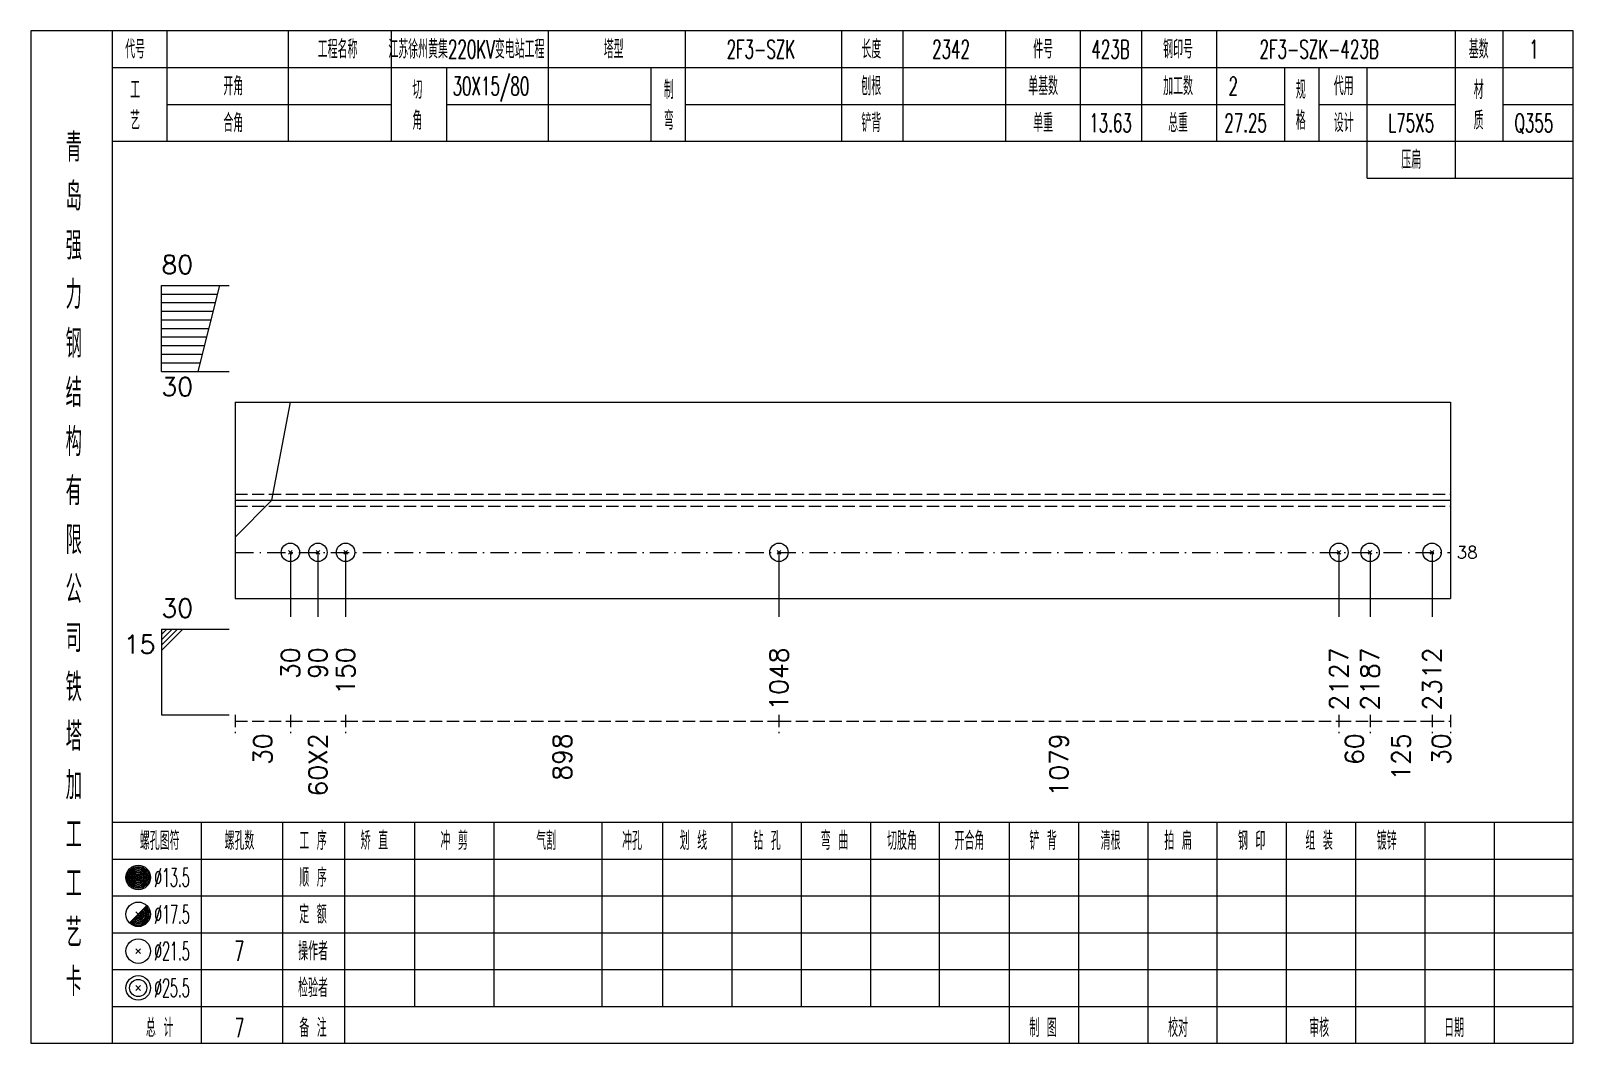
# Model space of a CAD drawing. Extents: x 0 to 4623, y -1159 to 4890.
# Drawn here: x 0 to 251.4, y 2700 to 2865 of the extents above; entities that cross this region are included whole.
import ezdxf
from ezdxf.enums import TextEntityAlignment as Align

# ---------------------------------------------------------------- set-up
doc = ezdxf.new("R2010")
doc.units = 0
doc.header["$MEASUREMENT"] = 0
doc.linetypes.add('一点画线', pattern=[5.2, 3, -1, 0.2, -1])
doc.linetypes.add('虚线', pattern=[2.75, 2, -0.75])
doc.layers.get('0').update_dxf_attribs({"linetype": 'CONTINUOUS', "lineweight": 25})
for name, color, linetype, lineweight in [('1', 7, 'CONTINUOUS', 25), ('4', 7, 'CONTINUOUS', 25), ('5', 7, 'CONTINUOUS', 25)]:
    doc.layers.add(name, color=color, linetype=linetype, lineweight=lineweight)
doc.styles.get("Standard").update_dxf_attribs({"font": 'simplex.shx', "width": 0.7, "height": 3, "bigfont": 'gbhzfs.shx'})

msp = doc.modelspace()

# ---------------------------------------------------------------- texts
at = {"color": 7, "linetype": 'Continuous', "lineweight": 13}
for s, p in [('80', (21.3, 2824.5)), ('30', (21.3, 2768.5))]:
    msp.add_text(s, height=3, dxfattribs=at).set_placement(p, align=Align.BOTTOM_LEFT)
msp.add_text('30', height=3, dxfattribs=at).set_placement((21.3, 2808.5), align=Align.TOP_LEFT)
msp.add_text('38', height=2, dxfattribs=at).set_placement((232.4, 2780), align=Align.MIDDLE_LEFT)
msp.add_text('15', height=3, dxfattribs=at).set_placement((20.3, 2766.5), align=Align.TOP_RIGHT)
at = {"color": 8, "linetype": 'Continuous', "lineweight": 9}
for s, p in [('30', (37.8, 2750.5)), ('60X2', (46.8, 2750.5)), ('898', (86.623, 2750.5)), ('1079', (167.58, 2750.5)), ('60', (215.752, 2750.5)), ('125', (223.345, 2750.5)), ('30', (229.9, 2750.5))]:
    msp.add_text(s, height=3, rotation=90, dxfattribs=at).set_placement(p, align=Align.MIDDLE_RIGHT)
at = {"layer": '1', "color": 7, "linetype": 'Continuous', "lineweight": 13}
for s, p in [('30', (42.3, 2764.5)), ('90', (46.8, 2764.5)), ('150', (51.3, 2764.5)), ('1048', (121.946, 2764.5)), ('2127', (213.214, 2764.5)), ('2187', (218.289, 2764.5)), ('2312', (228.4, 2764.5))]:
    msp.add_text(s, height=3, rotation=90, dxfattribs=at).set_placement(p, align=Align.MIDDLE_RIGHT)
at = {"layer": '4', "color": 1, "linetype": 'Continuous', "lineweight": 13}
for s, height, width, p in [('代号', 3, 0.6, (17, 2862)), ('工程名称', 3, 0.6, (50, 2862)), ('江苏徐州黄集220KV变电站工程', 3, 0.6, (71, 2862)), ('塔型', 3, 0.6, (95, 2862)), ('2F3-SZK', 3, 0.6, (119, 2862)), ('长度', 3, 0.6, (137, 2862)), ('2342', 3, 0.6, (150, 2862)), ('件号', 3, 0.6, (165, 2862)), ('423B', 3, 0.6, (176, 2862)), ('钢印号', 3, 0.6, (187, 2862)), ('2F3-SZK-423B', 3, 0.6, (210, 2862)), ('基数', 3, 0.6, (236, 2862)), ('1', 3, 0.6, (245, 2862)), ('工', 3, 0.6, (17, 2855.4)), ('开角', 3, 0.6, (33, 2856)), ('切', 3, 0.6, (63, 2855.4)), ('30X15/80', 3, 0.6, (75, 2856)), ('制', 3, 0.6, (104, 2855.4)), ('刨根', 3, 0.6, (137, 2856)), ('单基数', 3, 0.6, (165, 2856)), ('加工数', 3, 0.6, (187, 2856)), ('2', 3, 0.6, (196, 2856)), ('规', 3, 0.6, (207, 2855.4)), ('代用', 3, 0.6, (214, 2856)), ('材', 3, 0.6, (236, 2855.4)), ('艺', 3, 0.6, (17, 2850.4)), ('合角', 3, 0.6, (33, 2850)), ('角', 3, 0.6, (63, 2850.4)), ('弯', 3, 0.6, (104, 2850.4)), ('铲背', 3, 0.6, (137, 2850)), ('单重', 3, 0.6, (165, 2850)), ('13.63', 3, 0.6, (176, 2850)), ('总重', 3, 0.6, (187, 2850)), ('27.25', 3, 0.6, (198, 2850)), ('格', 3, 0.6, (207, 2850.4)), ('设计', 3, 0.6, (214, 2850)), ('L75X5', 3, 0.6, (225, 2850)), ('质', 3, 0.6, (236, 2850.4)), ('Q355', 3, 0.6, (245, 2850)), ('青', 4.6, 0.8, (7, 2846)), ('压扁', 3, 0.6, (225, 2844)), ('岛', 4.6, 0.8, (7, 2838)), ('强', 4.6, 0.8, (7, 2830)), ('力', 4.6, 0.8, (7, 2822)), ('钢', 4.6, 0.8, (7, 2814)), ('结', 4.6, 0.8, (7, 2806)), ('构', 4.6, 0.8, (7, 2798)), ('有', 4.6, 0.8, (7, 2790)), ('限', 4.6, 0.8, (7, 2782)), ('公', 4.6, 0.8, (7, 2774)), ('司', 4.6, 0.8, (7, 2766)), ('铁', 4.6, 0.8, (7, 2758)), ('塔', 4.6, 0.8, (7, 2750)), ('加', 4.6, 0.8, (7, 2742)), ('工', 4.6, 0.8, (7, 2734)), ('螺孔图符', 3, 0.6, (21, 2733)), ('螺孔数', 3, 0.6, (34, 2733)), ('工 序', 3, 0.6, (46, 2733)), ('矫 直', 3, 0.6, (56, 2733)), ('冲 剪', 3, 0.6, (69, 2733)), ('气割', 3, 0.6, (84, 2733)), ('冲孔', 3, 0.6, (98, 2733)), ('划 线', 3, 0.6, (108, 2733)), ('钻 孔', 3, 0.6, (120, 2733)), ('弯 曲', 3, 0.6, (131, 2733)), ('切肢角', 3, 0.6, (142, 2733)), ('开合角', 3, 0.6, (153, 2733)), ('铲 背', 3, 0.6, (165, 2733)), ('清根', 3, 0.6, (176, 2733)), ('拍 扁', 3, 0.6, (187, 2733)), ('钢 印', 3, 0.6, (199, 2733)), ('组 装', 3, 0.6, (210, 2733)), ('镀锌', 3, 0.6, (221, 2733)), ('工', 4.6, 0.8, (7, 2726)), ('%%C13.5', 3, 0.5, (23, 2727)), ('顺 序', 3, 0.6, (46, 2727)), ('定 额', 3, 0.6, (46, 2721)), ('艺', 4.6, 0.8, (7, 2718)), ('%%C17.5', 3, 0.5, (23, 2721)), ('%%C21.5', 3, 0.5, (23, 2715)), ('7', 3.2, 0.6, (34, 2715)), ('操作者', 3, 0.6, (46, 2715)), ('卡', 4.6, 0.8, (7, 2710)), ('%%C25.5', 3, 0.5, (23, 2709)), ('检验者', 3, 0.6, (46, 2709)), ('总 计', 3, 0.6, (21, 2702.5)), ('7', 3, 0.6, (34, 2702.5)), ('备 注', 3, 0.6, (46, 2702.5)), ('制 图', 3, 0.6, (165, 2702.5)), ('校对', 3, 0.6, (187, 2702.5)), ('审核', 3, 0.6, (210, 2702.5)), ('日期', 3, 0.6, (232, 2702.5))]:
    msp.add_text(s, height=height, dxfattribs=dict(at, width=width)).set_placement(p, align=Align.MIDDLE_CENTER)

# ---------------------------------------------------------------- blocks, each defined once
blk = doc.blocks.new('孔21.5')
at = {"layer": '5', "color": 7, "linetype": 'Continuous', "lineweight": 13}
for p, q in [((-0.2, -0.2), (0.2, 0.2)), ((-0.2, 0.2), (0.2, -0.2))]:
    blk.add_line(p, q, dxfattribs=at)
blk.add_circle((0, 0), 1, dxfattribs=at)

# ---------------------------------------------------------------- linework, layer by layer
at = {"color": 7, "linetype": 'Continuous', "lineweight": 13}
for p, q in [((21.3, 2823.5), (32.3, 2823.5)), ((21.3, 2809.5), (21.3, 2823.5)), ((27.3, 2809.5), (30.8, 2823.5)), ((21.3, 2822.1), (30.45, 2822.1)), ((21.3, 2820.7), (30.1, 2820.7)), ((21.3, 2819.3), (29.75, 2819.3)), ((21.3, 2817.9), (29.4, 2817.9)), ((21.3, 2816.5), (29.05, 2816.5)), ((21.3, 2815.1), (28.7, 2815.1)), ((21.3, 2813.7), (28.35, 2813.7)), ((21.3, 2812.3), (28, 2812.3)), ((21.3, 2810.9), (27.65, 2810.9)), ((21.3, 2809.5), (32.3, 2809.5)), ((39.3, 2788.5), (42.3, 2804.5)), ((33.3, 2782.5), (39.3, 2788.5)), ((42.3, 2780), (42.3, 2769.5)), ((46.8, 2780), (46.8, 2769.5)), ((51.3, 2780), (51.3, 2769.5)), ((121.946, 2780), (121.946, 2769.5)), ((213.214, 2780), (213.214, 2769.5)), ((218.289, 2780), (218.289, 2769.5)), ((228.4, 2780), (228.4, 2769.5)), ((21.3, 2767.5), (32.3, 2767.5)), ((21.3, 2767.5), (21.3, 2753.5)), ((22.175, 2767.5), (21.3, 2766.625)), ((23.05, 2767.5), (21.3, 2765.75)), ((23.925, 2767.5), (21.3, 2764.875)), ((24.8, 2767.5), (21.3, 2764)), ((21.3, 2753.5), (32.3, 2753.5))]:
    msp.add_line(p, q, dxfattribs=at)
at = {"color": 7, "linetype": 'Continuous', "lineweight": 18}
for p, q in [((33.3, 2804.5), (33.3, 2772.5)), ((33.3, 2804.5), (231.4, 2804.5)), ((231.4, 2804.5), (231.4, 2772.5)), ((33.3, 2788.5), (231.4, 2788.5))]:
    msp.add_line(p, q, dxfattribs=at)
at = {"color": 1, "linetype": '虚线', "lineweight": 18}
for p, q in [((33.3, 2789.5), (231.4, 2789.5)), ((33.3, 2787.5), (231.4, 2787.5))]:
    msp.add_line(p, q, dxfattribs=at)
at = {"color": 3, "linetype": '一点画线', "lineweight": 13}
msp.add_line((33.3, 2780), (231.4, 2780), dxfattribs=at)
at = {"color": 8, "linetype": '虚线', "lineweight": 9}
for p, q in [((33.3, 2753.5), (33.3, 2750.5)), ((42.3, 2753.5), (42.3, 2750.5)), ((42.3, 2753.5), (42.3, 2750.5)), ((51.3, 2753.5), (51.3, 2750.5)), ((51.3, 2753.5), (51.3, 2750.5)), ((121.946, 2753.5), (121.946, 2750.5)), ((121.946, 2753.5), (121.946, 2750.5)), ((213.214, 2753.5), (213.214, 2750.5)), ((213.214, 2753.5), (213.214, 2750.5)), ((218.289, 2753.5), (218.289, 2750.5)), ((218.289, 2753.5), (218.289, 2750.5)), ((228.4, 2753.5), (228.4, 2750.5)), ((228.4, 2753.5), (228.4, 2750.5)), ((231.4, 2753.5), (231.4, 2750.5)), ((33.3, 2752.5), (42.3, 2752.5)), ((42.3, 2752.5), (51.3, 2752.5)), ((51.3, 2752.5), (121.946, 2752.5)), ((121.946, 2752.5), (213.214, 2752.5)), ((213.214, 2752.5), (218.289, 2752.5)), ((218.289, 2752.5), (228.4, 2752.5)), ((228.4, 2752.5), (231.4, 2752.5))]:
    msp.add_line(p, q, dxfattribs=at)
at = {"layer": '1', "color": 7, "linetype": 'Continuous', "lineweight": 18}
msp.add_line((33.3, 2772.5), (231.4, 2772.5), dxfattribs=at)
at = {"layer": '4', "color": 1, "linetype": 'Continuous', "lineweight": 18}
for p, q in [((13.3, 2700), (13.3, 2865)), ((22.2, 2847), (22.2, 2865)), ((42, 2847), (42, 2865)), ((58.8, 2847), (58.8, 2865)), ((84.4, 2847), (84.4, 2865)), ((106.7, 2847), (106.7, 2865)), ((132.2, 2847), (132.2, 2865)), ((142.2, 2847), (142.2, 2865)), ((158.9, 2847), (158.9, 2865)), ((171.1, 2847), (171.1, 2865)), ((181.1, 2847), (181.1, 2865)), ((193.3, 2847), (193.3, 2865)), ((232.2, 2841), (232.2, 2865)), ((240, 2847), (240, 2865)), ((13.3, 2859), (251.4, 2859)), ((67.8, 2847), (67.8, 2859)), ((101.1, 2847), (101.1, 2859)), ((204.4, 2847), (204.4, 2859)), ((210, 2847), (210, 2859)), ((217.8, 2841), (217.8, 2859)), ((22.2, 2853), (58.8, 2853)), ((67.8, 2853), (101.1, 2853)), ((106.7, 2853), (204.4, 2853)), ((210, 2853), (232.2, 2853)), ((240, 2853), (251.4, 2853)), ((13.3, 2847), (251.4, 2847)), ((217.8, 2841), (251.4, 2841)), ((13.3, 2736), (251.4, 2736)), ((27.8, 2700), (27.8, 2736)), ((41.1, 2700), (41.1, 2736)), ((51.2, 2700), (51.2, 2736)), ((62.6, 2706), (62.6, 2736)), ((75.5, 2706), (75.5, 2736)), ((93.1, 2706), (93.1, 2736)), ((103, 2706), (103, 2736)), ((114.3, 2706), (114.3, 2736)), ((125.6, 2706), (125.6, 2736)), ((136.9, 2706), (136.9, 2736)), ((148.1, 2706), (148.1, 2736)), ((159.5, 2706), (159.5, 2736)), ((170.8, 2706), (170.8, 2736)), ((182.1, 2706), (182.1, 2736)), ((193.4, 2706), (193.4, 2736)), ((204.7, 2706), (204.7, 2736)), ((216, 2706), (216, 2736)), ((227.3, 2706), (227.3, 2736)), ((238.6, 2706), (238.6, 2736)), ((13.3, 2730), (251.4, 2730)), ((13.3, 2724), (251.4, 2724)), ((13.3, 2718), (251.4, 2718)), ((13.3, 2712), (251.4, 2712)), ((13.3, 2706), (251.4, 2706)), ((159.5, 2700), (159.5, 2706)), ((170.8, 2700), (170.8, 2706)), ((182.1, 2700), (182.1, 2706)), ((193.4, 2700), (193.4, 2706)), ((204.7, 2700), (204.7, 2706)), ((216, 2700), (216, 2706)), ((227.3, 2700), (227.3, 2706)), ((238.6, 2700), (238.6, 2706))]:
    msp.add_line(p, q, dxfattribs=at)
at = {"layer": '4', "color": 7, "linetype": 'Continuous', "lineweight": 13}
for p, q in [((17.3, 2726.8), (17.7, 2727.2)), ((17.7, 2726.8), (17.3, 2727.2)), ((16.086, 2719.586), (18.914, 2722.414)), ((17.1, 2721.4), (17.9, 2720.6)), ((17.1, 2714.6), (17.9, 2715.4)), ((17.1, 2715.4), (17.9, 2714.6)), ((17.1, 2708.6), (17.9, 2709.4)), ((17.1, 2709.4), (17.9, 2708.6))]:
    msp.add_line(p, q, dxfattribs=at)
at = {"layer": '4', "color": 1, "linetype": 'Continuous', "lineweight": 18}
msp.add_lwpolyline([(0, 2865), (0, 2700), (251.4, 2700), (251.4, 2865)], close=True, dxfattribs=at)
at = {"layer": '4', "color": 7, "linetype": 'Continuous', "lineweight": 13}
for centre, radius in [((17.5, 2727), 2), ((17.5, 2727), 1.8), ((17.5, 2727), 1.6), ((17.5, 2727), 1.4), ((17.5, 2727), 1.2), ((17.5, 2727), 1), ((17.5, 2727), 0.8), ((17.5, 2727), 0.6), ((17.5, 2727), 0.4), ((17.5, 2727), 0.2), ((17.5, 2721), 2), ((17.5, 2715), 2), ((17.5, 2709), 2), ((17.5, 2709), 1.4)]:
    msp.add_circle(centre, radius, dxfattribs=at)
for radius in [1.8, 1.6, 1.4, 1.2, 1, 0.8, 0.6, 0.4, 0.2]:
    msp.add_arc((17.5, 2721), radius, 225, 45, dxfattribs=at)

# ---------------------------------------------------------------- block references
at = {"layer": '1', "color": 7, "linetype": 'Continuous', "lineweight": 13, "xscale": 1.5, "yscale": 1.5, "zscale": 1.5}
for p in [(42.3, 2780), (46.8, 2780), (51.3, 2780), (121.946, 2780), (213.214, 2780), (218.289, 2780), (228.4, 2780)]:
    msp.add_blockref('孔21.5', p, dxfattribs=at)

msp.set_redraw_order([(e.dxf.handle, doc.entitydb.next_handle()) for e in msp.query("TEXT MTEXT ATTDEF DIMENSION ARC_DIMENSION")])  # texts and dimensions are drawn at this point

doc.saveas('drawing.dxf')
